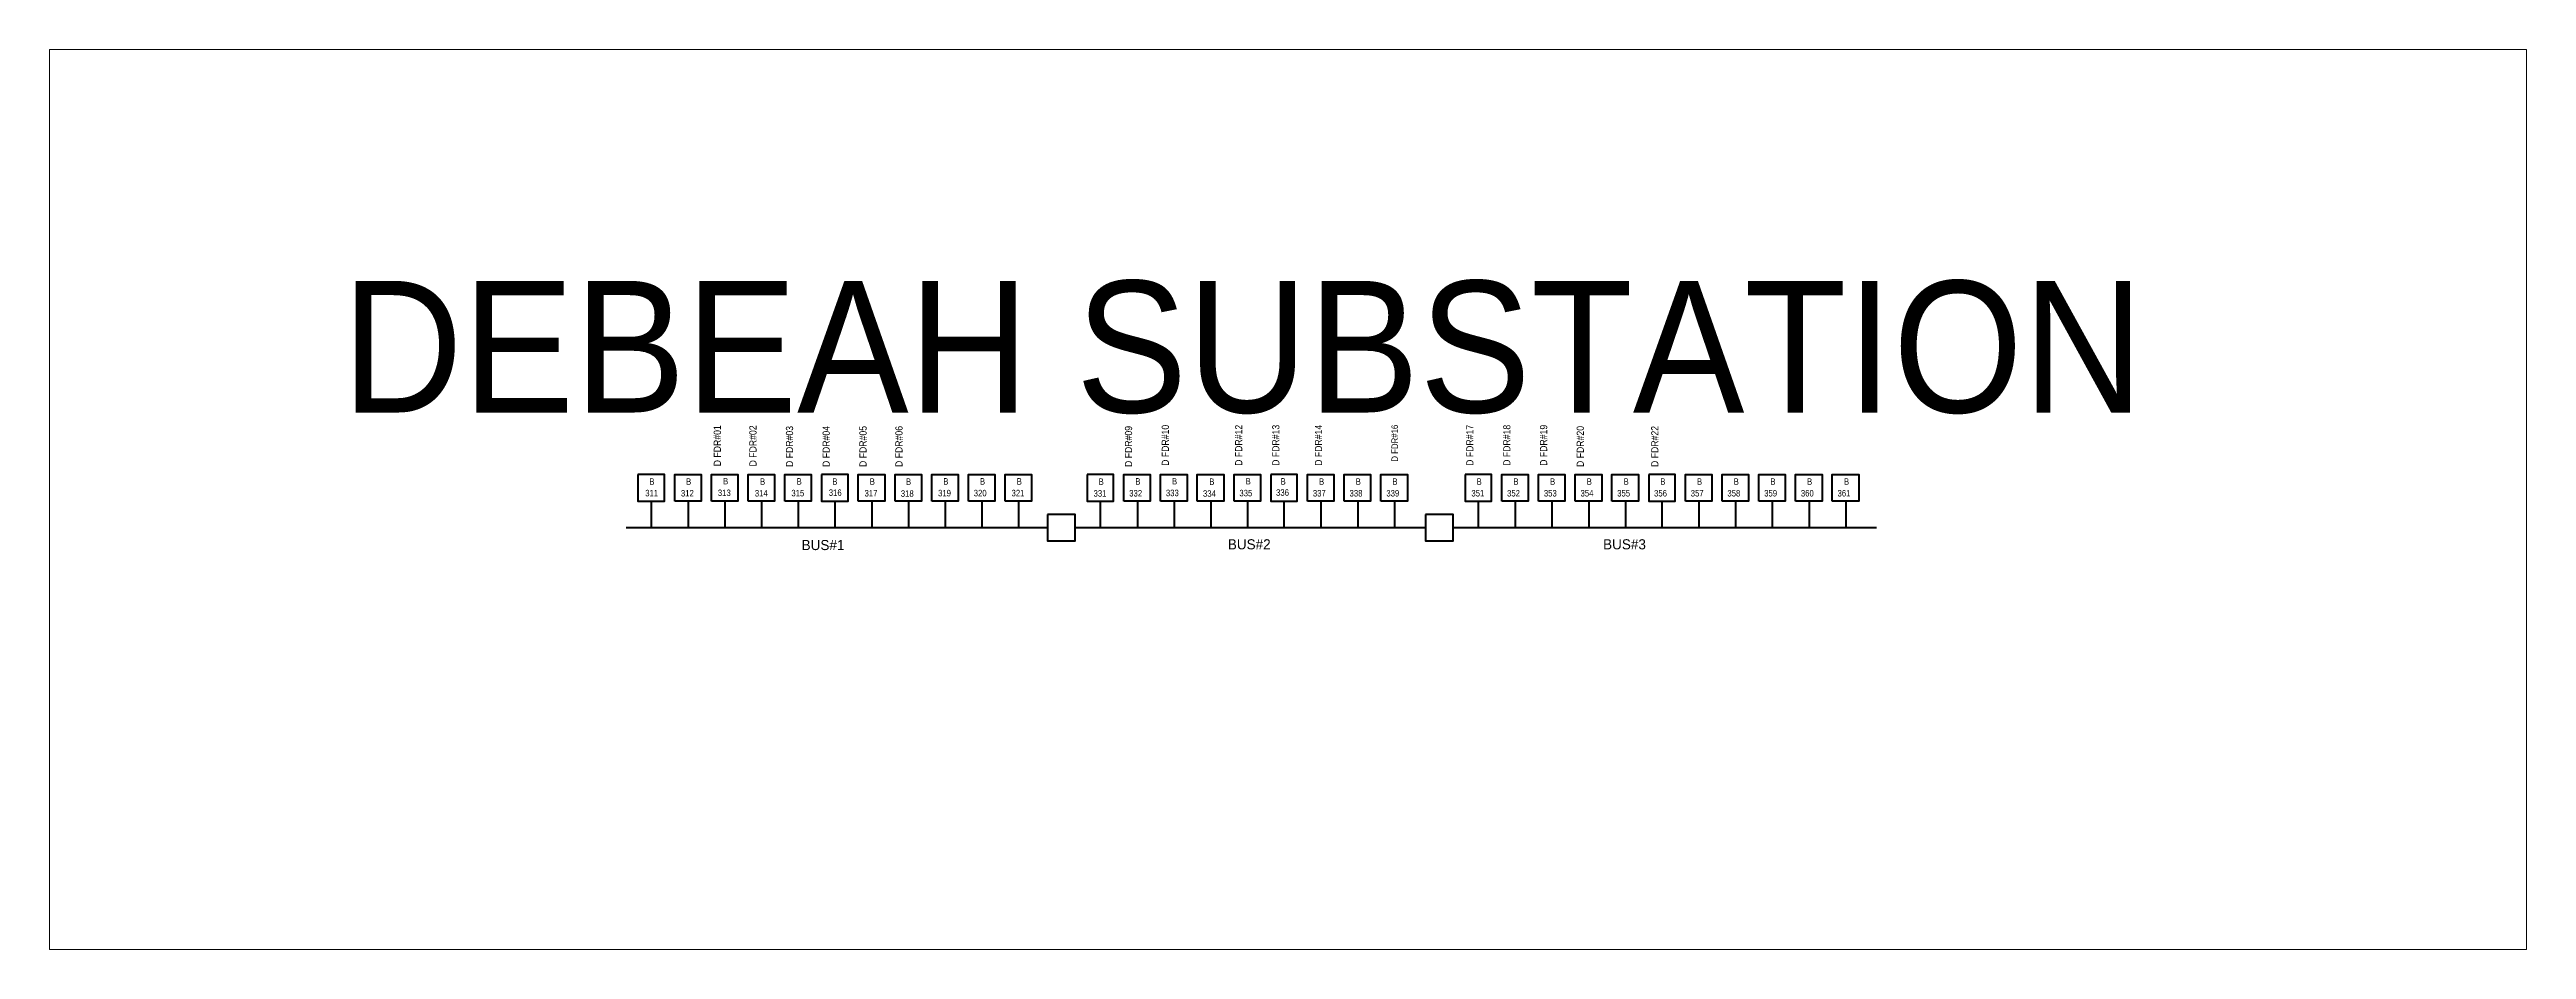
# Model space of a CAD drawing. Header units: metres. Extents: x 65984 to 144644, y -19036 to 23726.
# Drawn here: x 125443 to 127159, y 8153 to 8776 of the extents above; entities that cross this region are included whole.
import ezdxf
from ezdxf.enums import TextEntityAlignment as Align

# ---------------------------------------------------------------- set-up
doc = ezdxf.new("R2010")
doc.units = ezdxf.units.M
doc.header["$MEASUREMENT"] = 0
for name, color, linetype, lineweight in [('GRID STATION  04', 7, 'Continuous', 40), ('Level 37', 7, 'Continuous', 0), ('O H MAIN FEEDER', 4, 'Continuous', 100)]:
    doc.layers.add(name, color=color, linetype=linetype, lineweight=lineweight)
doc.styles.add('NASKHF', font='naskhf.shx', dxfattribs={"height": 8})
doc.styles.add('Style-msdefault', font='msdefault.shx')

msp = doc.modelspace()

# ---------------------------------------------------------------- texts
at = {"layer": 'GRID STATION  04', "color": 134, "linetype": 'Continuous', "lineweight": 70, "style": 'Style-msdefault', "width": 0.9}
msp.add_text('D FDR#01', height=5, rotation=90, dxfattribs=at).set_placement((125903.2, 8487.8), align=Align.TOP_LEFT)
at = {"layer": 'GRID STATION  04', "color": 214, "linetype": 'Continuous', "lineweight": 70, "style": 'Style-msdefault', "width": 0.9}
msp.add_text('D FDR#02', height=5, rotation=90, dxfattribs=at).set_placement((125927.9, 8487.7), align=Align.TOP_LEFT)
at = {"layer": 'GRID STATION  04', "color": 5, "linetype": 'Continuous', "lineweight": 70, "style": 'Style-msdefault', "width": 0.9}
for s, p in [('D FDR#03', (125953.2, 8487.3)), ('D FDR#14', (126319.6, 8488.1)), ('D FDR#22', (126552.5, 8487.3))]:
    msp.add_text(s, height=5, rotation=90, dxfattribs=at).set_placement(p, align=Align.TOP_LEFT)
at = {"layer": 'GRID STATION  04', "color": 218, "linetype": 'Continuous', "lineweight": 70, "style": 'Style-msdefault', "width": 0.9}
msp.add_text('D FDR#04', height=5, rotation=90, dxfattribs=at).set_placement((125978.6, 8487.3), align=Align.TOP_LEFT)
at = {"layer": 'GRID STATION  04', "color": 251, "linetype": 'Continuous', "lineweight": 70, "style": 'Style-msdefault', "width": 0.9}
for s, p in [('D FDR#05', (126004.1, 8487.3)), ('D FDR#06', (126029, 8487.3)), ('D FDR#13', (126290, 8488.1))]:
    msp.add_text(s, height=5, rotation=90, dxfattribs=at).set_placement(p, align=Align.TOP_LEFT)
at = {"layer": 'GRID STATION  04', "color": 6, "linetype": 'Continuous', "lineweight": 70, "style": 'Style-msdefault', "width": 0.9}
msp.add_text('D FDR#09', height=5, rotation=90, dxfattribs=at).set_placement((126188, 8487.3), align=Align.TOP_LEFT)
at = {"layer": 'GRID STATION  04', "color": 234, "linetype": 'Continuous', "lineweight": 70, "style": 'Style-msdefault', "width": 0.9}
msp.add_text('D FDR#10', height=5, rotation=90, dxfattribs=at).set_placement((126213.5, 8488.1), align=Align.TOP_LEFT)
at = {"layer": 'GRID STATION  04', "color": 74, "linetype": 'Continuous', "lineweight": 70, "style": 'Style-msdefault', "width": 0.9}
msp.add_text('D FDR#12', height=5, rotation=90, dxfattribs=at).set_placement((126264.3, 8488.1), align=Align.TOP_LEFT)
at = {"layer": 'GRID STATION  04', "color": 5, "linetype": 'Continuous', "lineweight": 70, "ltscale": 0.9, "style": 'Style-msdefault', "width": 0.9}
msp.add_text('D FDR#16', height=4.5, rotation=90, dxfattribs=at).set_placement((126372.6, 8491), align=Align.TOP_LEFT)
at = {"layer": 'GRID STATION  04', "color": 30, "linetype": 'Continuous', "lineweight": 70, "style": 'Style-msdefault', "width": 0.9}
msp.add_text('D FDR#17', height=5, rotation=90, dxfattribs=at).set_placement((126424.4, 8488.1), align=Align.TOP_LEFT)
at = {"layer": 'GRID STATION  04', "color": 174, "linetype": 'Continuous', "lineweight": 70, "style": 'Style-msdefault', "width": 0.9}
msp.add_text('D FDR#18', height=5, rotation=90, dxfattribs=at).set_placement((126450, 8488.1), align=Align.TOP_LEFT)
at = {"layer": 'GRID STATION  04', "color": 3, "linetype": 'Continuous', "lineweight": 70, "style": 'Style-msdefault', "width": 0.9}
msp.add_text('D FDR#19', height=5, rotation=90, dxfattribs=at).set_placement((126475.5, 8488.1), align=Align.TOP_LEFT)
at = {"layer": 'GRID STATION  04', "color": 22, "linetype": 'Continuous', "lineweight": 70, "style": 'Style-msdefault', "width": 0.9}
msp.add_text('D FDR#20', height=5, rotation=90, dxfattribs=at).set_placement((126500.9, 8487.3), align=Align.TOP_LEFT)
at = {"layer": 'GRID STATION  04', "color": 121, "linetype": 'Continuous', "lineweight": 70, "style": 'Style-msdefault', "width": 0.888889}
for s, p in [('B', (125858.6, 8479.5)), ('B', (125884.1, 8479.5)), ('B', (126036.4, 8479.4)), ('B', (126062.2, 8479.6)), ('B', (126087.6, 8479.6)), ('B', (126113.1, 8479.6)), ('B', (126169.8, 8479.4)), ('B', (126246.4, 8479.4)), ('B', (126347.9, 8479.5)), ('B', (126373.3, 8479.5)), ('B', (126533.4, 8479.5)), ('B', (126584.2, 8479.5)), ('B', (126609.7, 8479.5)), ('B', (126635.1, 8479.5)), ('B', (126660.5, 8479.5)), ('B', (126686, 8479.5)), ('311', (125855.8, 8471.5)), ('312', (125880.5, 8471.4)), ('318', (126032.8, 8471.2)), ('319', (126058.6, 8471.5)), ('320', (126083.3, 8471.5)), ('321', (126109.5, 8471.5)), ('331', (126166.3, 8471.3)), ('334', (126242.1, 8471.2)), ('338', (126343.6, 8471.4)), ('339', (126369.1, 8471.4)), ('355', (126529, 8471.4)), ('357', (126579.9, 8471.4)), ('358', (126605.3, 8471.4)), ('359', (126630.8, 8471.4)), ('360', (126656.2, 8471.4)), ('361', (126681.6, 8471.4))]:
    msp.add_text(s, height=4.5, dxfattribs=at).set_placement(p, align=Align.TOP_LEFT)
at = {"layer": 'GRID STATION  04', "color": 134, "linetype": 'Continuous', "lineweight": 70, "style": 'Style-msdefault', "width": 0.888889}
for s, p in [('B', (125909.7, 8479.8)), ('313', (125906.1, 8471.7))]:
    msp.add_text(s, height=4.5, dxfattribs=at).set_placement(p, align=Align.TOP_LEFT)
at = {"layer": 'GRID STATION  04', "color": 214, "linetype": 'Continuous', "lineweight": 70, "style": 'Style-msdefault', "width": 0.888889}
for s, p in [('B', (125935.3, 8479.5)), ('314', (125931.7, 8471.4))]:
    msp.add_text(s, height=4.5, dxfattribs=at).set_placement(p, align=Align.TOP_LEFT)
at = {"layer": 'GRID STATION  04', "color": 5, "linetype": 'Continuous', "lineweight": 70, "style": 'Style-msdefault', "width": 0.888889}
for s, p in [('B', (125960.6, 8479.6)), ('B', (126322.5, 8479.5)), ('B', (126558.8, 8479.5)), ('315', (125957, 8471.5)), ('337', (126318.2, 8471.4)), ('356', (126554.5, 8471.4))]:
    msp.add_text(s, height=4.5, dxfattribs=at).set_placement(p, align=Align.TOP_LEFT)
at = {"layer": 'GRID STATION  04', "color": 218, "linetype": 'Continuous', "lineweight": 70, "style": 'Style-msdefault', "width": 0.888889}
for s, p in [('B', (125985.3, 8479.5)), ('316', (125982.9, 8471.8))]:
    msp.add_text(s, height=4.5, dxfattribs=at).set_placement(p, align=Align.TOP_LEFT)
at = {"layer": 'GRID STATION  04', "color": 251, "linetype": 'Continuous', "lineweight": 70, "style": 'Style-msdefault', "width": 0.888889}
for s, p in [('B', (126011.3, 8479.5)), ('B', (126295.8, 8479.6)), ('317', (126007.7, 8471.4)), ('336', (126292.7, 8471.9))]:
    msp.add_text(s, height=4.5, dxfattribs=at).set_placement(p, align=Align.TOP_LEFT)
at = {"layer": 'GRID STATION  04', "color": 6, "linetype": 'Continuous', "lineweight": 70, "style": 'Style-msdefault', "width": 0.888889}
for s, p in [('B', (126195.2, 8479.6)), ('332', (126191, 8471.4))]:
    msp.add_text(s, height=4.5, dxfattribs=at).set_placement(p, align=Align.TOP_LEFT)
at = {"layer": 'GRID STATION  04', "color": 234, "linetype": 'Continuous', "lineweight": 70, "style": 'Style-msdefault', "width": 0.888889}
for s, p in [('B', (126220.6, 8479.7)), ('333', (126216.4, 8471.6))]:
    msp.add_text(s, height=4.5, dxfattribs=at).set_placement(p, align=Align.TOP_LEFT)
at = {"layer": 'GRID STATION  04', "color": 74, "linetype": 'Continuous', "lineweight": 70, "style": 'Style-msdefault', "width": 0.888889}
for s, p in [('B', (126271.6, 8479.7)), ('335', (126267.3, 8471.5))]:
    msp.add_text(s, height=4.5, dxfattribs=at).set_placement(p, align=Align.TOP_LEFT)
at = {"layer": 'GRID STATION  04', "color": 30, "linetype": 'Continuous', "lineweight": 70, "style": 'Style-msdefault', "width": 0.888889}
for s, p in [('B', (126431.6, 8479.5)), ('351', (126428, 8471.4))]:
    msp.add_text(s, height=4.5, dxfattribs=at).set_placement(p, align=Align.TOP_LEFT)
at = {"layer": 'GRID STATION  04', "color": 174, "linetype": 'Continuous', "lineweight": 70, "style": 'Style-msdefault', "width": 0.888889}
for s, p in [('B', (126457.1, 8479.5)), ('352', (126452.7, 8471.4))]:
    msp.add_text(s, height=4.5, dxfattribs=at).set_placement(p, align=Align.TOP_LEFT)
at = {"layer": 'GRID STATION  04', "color": 3, "linetype": 'Continuous', "lineweight": 70, "style": 'Style-msdefault', "width": 0.888889}
for s, p in [('B', (126482.5, 8479.5)), ('353', (126478.2, 8471.4))]:
    msp.add_text(s, height=4.5, dxfattribs=at).set_placement(p, align=Align.TOP_LEFT)
at = {"layer": 'GRID STATION  04', "color": 22, "linetype": 'Continuous', "lineweight": 70, "style": 'Style-msdefault', "width": 0.888889}
for s, p in [('B', (126507.9, 8479.5)), ('354', (126503.6, 8471.4))]:
    msp.add_text(s, height=4.5, dxfattribs=at).set_placement(p, align=Align.TOP_LEFT)
at = {"layer": 'GRID STATION  04', "color": 121, "linetype": 'Continuous', "lineweight": 70, "style": 'Style-msdefault'}
for s, p in [('BUS#1', (125964.1, 8436.8)), ('BUS#2', (126259.3, 8437.3)), ('BUS#3', (126519.2, 8437.3))]:
    msp.add_text(s, height=7, dxfattribs=at).set_placement(p, align=Align.TOP_LEFT)
at = {"layer": 'Level 37', "color": 7, "linetype": 'Continuous', "lineweight": 70, "insert": (125645.8, 8676.9), "char_height": 36.446, "attachment_point": 1, "style": 'NASKHF'}
msp.add_mtext('\\P\\Fmsdefault;\\H2.5x;\\W0.95;DEBEAH SUBSTATION', dxfattribs=at)

# ---------------------------------------------------------------- linework, layer by layer
at = {"layer": 'GRID STATION  04', "color": 121, "linetype": 'Continuous', "lineweight": 70, "ltscale": 0.588932}
for p, q in [((125860.1, 8445.3), (125860.1, 8463.7)), ((125885.5, 8463.7), (125885.5, 8445.3)), ((126038.1, 8463.7), (126038.1, 8445.3)), ((126063.6, 8463.7), (126063.6, 8445.3)), ((126089, 8463.7), (126089, 8445.3)), ((126114.4, 8463.7), (126114.4, 8445.3)), ((126171.2, 8445.3), (126171.2, 8463.7)), ((126247.5, 8463.7), (126247.5, 8445.3)), ((126349.3, 8463.7), (126349.3, 8445.3)), ((126374.7, 8463.7), (126374.7, 8445.3)), ((126534.7, 8463.7), (126534.7, 8445.3)), ((126585.6, 8463.7), (126585.6, 8445.3)), ((126611, 8463.7), (126611, 8445.3)), ((126636.4, 8463.7), (126636.4, 8445.3)), ((126661.9, 8463.7), (126661.9, 8445.3)), ((126687.3, 8463.7), (126687.3, 8445.3))]:
    msp.add_line(p, q, dxfattribs=at)
at = {"layer": 'GRID STATION  04', "color": 134, "linetype": 'Continuous', "lineweight": 70, "ltscale": 0.588932}
msp.add_line((125911, 8463.7), (125911, 8445.3), dxfattribs=at)
at = {"layer": 'GRID STATION  04', "color": 214, "linetype": 'Continuous', "lineweight": 70, "ltscale": 0.588932}
msp.add_line((125936.4, 8463.7), (125936.4, 8445.3), dxfattribs=at)
at = {"layer": 'GRID STATION  04', "color": 5, "linetype": 'Continuous', "lineweight": 70, "ltscale": 0.588932}
for p, q in [((125961.8, 8463.7), (125961.8, 8445.3)), ((126323.8, 8463.7), (126323.8, 8445.3)), ((126560.1, 8445.3), (126560.1, 8463.7))]:
    msp.add_line(p, q, dxfattribs=at)
at = {"layer": 'GRID STATION  04', "color": 218, "linetype": 'Continuous', "lineweight": 70, "ltscale": 0.588932}
msp.add_line((125987.3, 8445.3), (125987.3, 8463.7), dxfattribs=at)
at = {"layer": 'GRID STATION  04', "color": 251, "linetype": 'Continuous', "lineweight": 70, "ltscale": 0.588932}
for p, q in [((126012.7, 8463.7), (126012.7, 8445.3)), ((126298.4, 8445.3), (126298.4, 8463.7))]:
    msp.add_line(p, q, dxfattribs=at)
at = {"layer": 'GRID STATION  04', "color": 6, "linetype": 'Continuous', "lineweight": 70, "ltscale": 0.588932}
msp.add_line((126196.7, 8463.7), (126196.7, 8445.3), dxfattribs=at)
at = {"layer": 'GRID STATION  04', "color": 234, "linetype": 'Continuous', "lineweight": 70, "ltscale": 0.588932}
msp.add_line((126222.1, 8463.7), (126222.1, 8445.3), dxfattribs=at)
at = {"layer": 'GRID STATION  04', "color": 74, "linetype": 'Continuous', "lineweight": 70, "ltscale": 0.588932}
msp.add_line((126273, 8463.7), (126273, 8445.3), dxfattribs=at)
at = {"layer": 'GRID STATION  04', "color": 30, "linetype": 'Continuous', "lineweight": 70, "ltscale": 0.588932}
msp.add_line((126433, 8445.3), (126433, 8463.7), dxfattribs=at)
at = {"layer": 'GRID STATION  04', "color": 174, "linetype": 'Continuous', "lineweight": 70, "ltscale": 0.588932}
msp.add_line((126458.4, 8463.7), (126458.4, 8445.3), dxfattribs=at)
at = {"layer": 'GRID STATION  04', "color": 3, "linetype": 'Continuous', "lineweight": 70, "ltscale": 0.588932}
msp.add_line((126483.8, 8463.7), (126483.8, 8445.3), dxfattribs=at)
at = {"layer": 'GRID STATION  04', "color": 22, "linetype": 'Continuous', "lineweight": 70, "ltscale": 0.588932}
msp.add_line((126509.3, 8463.7), (126509.3, 8445.3), dxfattribs=at)
at = {"layer": 'GRID STATION  04', "color": 121, "linetype": 'Continuous', "lineweight": 211, "ltscale": 0.588932}
for p, q in [((126134.3, 8445.3), (125842.5, 8445.3)), ((126396.1, 8445.3), (126153.6, 8445.3)), ((126708.6, 8445.3), (126415.4, 8445.3))]:
    msp.add_line(p, q, dxfattribs=at)
at = {"layer": 'GRID STATION  04', "color": 121, "linetype": 'Continuous', "lineweight": 70, "ltscale": 0.588932, "flags": 128}
for points in [[(125850.7, 8482.1), (125850.7, 8463.7), (125869.1, 8463.7), (125869.1, 8482.1)], [(125876.2, 8463.7), (125876.2, 8482.1), (125894.5, 8482.1), (125894.5, 8463.7)], [(126028.8, 8463.7), (126028.8, 8482.1), (126047.1, 8482.1), (126047.1, 8463.7)], [(126054.2, 8463.7), (126054.2, 8482.1), (126072.6, 8482.1), (126072.6, 8463.7)], [(126079.6, 8463.7), (126079.6, 8482.1), (126098, 8482.1), (126098, 8463.7)], [(126105.1, 8463.7), (126105.1, 8482.1), (126123.4, 8482.1), (126123.4, 8463.7)], [(126161.8, 8482.1), (126161.8, 8463.7), (126180.2, 8463.7), (126180.2, 8482.1)], [(126238.1, 8463.7), (126238.1, 8482.1), (126256.5, 8482.1), (126256.5, 8463.7)], [(126339.9, 8463.7), (126339.9, 8482.1), (126358.2, 8482.1), (126358.2, 8463.7)], [(126365.3, 8463.7), (126365.3, 8482.1), (126383.7, 8482.1), (126383.7, 8463.7)], [(126525.3, 8463.7), (126525.3, 8482.1), (126543.7, 8482.1), (126543.7, 8463.7)], [(126576.2, 8463.7), (126576.2, 8482.1), (126594.6, 8482.1), (126594.6, 8463.7)], [(126601.6, 8463.7), (126601.6, 8482.1), (126620, 8482.1), (126620, 8463.7)], [(126627.1, 8463.7), (126627.1, 8482.1), (126645.4, 8482.1), (126645.4, 8463.7)], [(126652.5, 8463.7), (126652.5, 8482.1), (126670.9, 8482.1), (126670.9, 8463.7)], [(126677.9, 8463.7), (126677.9, 8482.1), (126696.3, 8482.1), (126696.3, 8463.7)]]:
    msp.add_lwpolyline(points, close=True, dxfattribs=at)
at = {"layer": 'GRID STATION  04', "color": 134, "linetype": 'Continuous', "lineweight": 70, "ltscale": 0.588932, "flags": 128}
msp.add_lwpolyline([(125901.6, 8463.7), (125901.6, 8482.1), (125920, 8482.1), (125920, 8463.7)], close=True, dxfattribs=at)
at = {"layer": 'GRID STATION  04', "color": 214, "linetype": 'Continuous', "lineweight": 70, "ltscale": 0.588932, "flags": 128}
msp.add_lwpolyline([(125927, 8463.7), (125927, 8482.1), (125945.4, 8482.1), (125945.4, 8463.7)], close=True, dxfattribs=at)
at = {"layer": 'GRID STATION  04', "color": 5, "linetype": 'Continuous', "lineweight": 70, "ltscale": 0.588932, "flags": 128}
for points in [[(125952.5, 8463.7), (125952.5, 8482.1), (125970.8, 8482.1), (125970.8, 8463.7)], [(126314.4, 8463.7), (126314.4, 8482.1), (126332.8, 8482.1), (126332.8, 8463.7)], [(126550.8, 8482.1), (126550.8, 8463.7), (126569.1, 8463.7), (126569.1, 8482.1)]]:
    msp.add_lwpolyline(points, close=True, dxfattribs=at)
at = {"layer": 'GRID STATION  04', "color": 218, "linetype": 'Continuous', "lineweight": 70, "ltscale": 0.588932, "flags": 128}
msp.add_lwpolyline([(125977.9, 8482.1), (125977.9, 8463.7), (125996.3, 8463.7), (125996.3, 8482.1)], close=True, dxfattribs=at)
at = {"layer": 'GRID STATION  04', "color": 251, "linetype": 'Continuous', "lineweight": 70, "ltscale": 0.588932, "flags": 128}
for points in [[(126003.3, 8463.7), (126003.3, 8482.1), (126021.7, 8482.1), (126021.7, 8463.7)], [(126289, 8482.1), (126289, 8463.7), (126307.4, 8463.7), (126307.4, 8482.1)]]:
    msp.add_lwpolyline(points, close=True, dxfattribs=at)
at = {"layer": 'GRID STATION  04', "color": 6, "linetype": 'Continuous', "lineweight": 70, "ltscale": 0.588932, "flags": 128}
msp.add_lwpolyline([(126187.3, 8463.7), (126187.3, 8482.1), (126205.6, 8482.1), (126205.6, 8463.7)], close=True, dxfattribs=at)
at = {"layer": 'GRID STATION  04', "color": 234, "linetype": 'Continuous', "lineweight": 70, "ltscale": 0.588932, "flags": 128}
msp.add_lwpolyline([(126212.7, 8463.7), (126212.7, 8482.1), (126231.1, 8482.1), (126231.1, 8463.7)], close=True, dxfattribs=at)
at = {"layer": 'GRID STATION  04', "color": 74, "linetype": 'Continuous', "lineweight": 70, "ltscale": 0.588932, "flags": 128}
msp.add_lwpolyline([(126263.6, 8463.7), (126263.6, 8482.1), (126281.9, 8482.1), (126281.9, 8463.7)], close=True, dxfattribs=at)
at = {"layer": 'GRID STATION  04', "color": 30, "linetype": 'Continuous', "lineweight": 70, "ltscale": 0.588932, "flags": 128}
msp.add_lwpolyline([(126423.6, 8482.1), (126423.6, 8463.7), (126442, 8463.7), (126442, 8482.1)], close=True, dxfattribs=at)
at = {"layer": 'GRID STATION  04', "color": 174, "linetype": 'Continuous', "lineweight": 70, "ltscale": 0.588932, "flags": 128}
msp.add_lwpolyline([(126449, 8463.7), (126449, 8482.1), (126467.4, 8482.1), (126467.4, 8463.7)], close=True, dxfattribs=at)
at = {"layer": 'GRID STATION  04', "color": 3, "linetype": 'Continuous', "lineweight": 70, "ltscale": 0.588932, "flags": 128}
msp.add_lwpolyline([(126474.5, 8463.7), (126474.5, 8482.1), (126492.8, 8482.1), (126492.8, 8463.7)], close=True, dxfattribs=at)
at = {"layer": 'GRID STATION  04', "color": 22, "linetype": 'Continuous', "lineweight": 70, "ltscale": 0.588932, "flags": 128}
msp.add_lwpolyline([(126499.9, 8463.7), (126499.9, 8482.1), (126518.3, 8482.1), (126518.3, 8463.7)], close=True, dxfattribs=at)
at = {"layer": 'GRID STATION  04', "color": 121, "linetype": 'Continuous', "lineweight": 211, "ltscale": 0.588932, "flags": 128}
for points in [[(126134.3, 8454.5), (126134.3, 8436.1), (126153.6, 8436.1), (126153.6, 8454.5)], [(126396.1, 8454.5), (126396.1, 8436.1), (126415.4, 8436.1), (126415.4, 8454.5)]]:
    msp.add_lwpolyline(points, close=True, dxfattribs=at)
at = {"layer": 'O H MAIN FEEDER', "color": 140, "linetype": 'Continuous', "lineweight": 13, "flags": 128}
msp.add_lwpolyline([(125443.2, 8776.2), (127158.7, 8776.2), (127158.7, 8153.4), (125443.2, 8153.4)], close=True, dxfattribs=at)

msp.set_redraw_order([(e.dxf.handle, doc.entitydb.next_handle()) for e in msp.query("TEXT MTEXT ATTDEF DIMENSION ARC_DIMENSION")])  # texts and dimensions are drawn at this point

doc.saveas('drawing.dxf')
